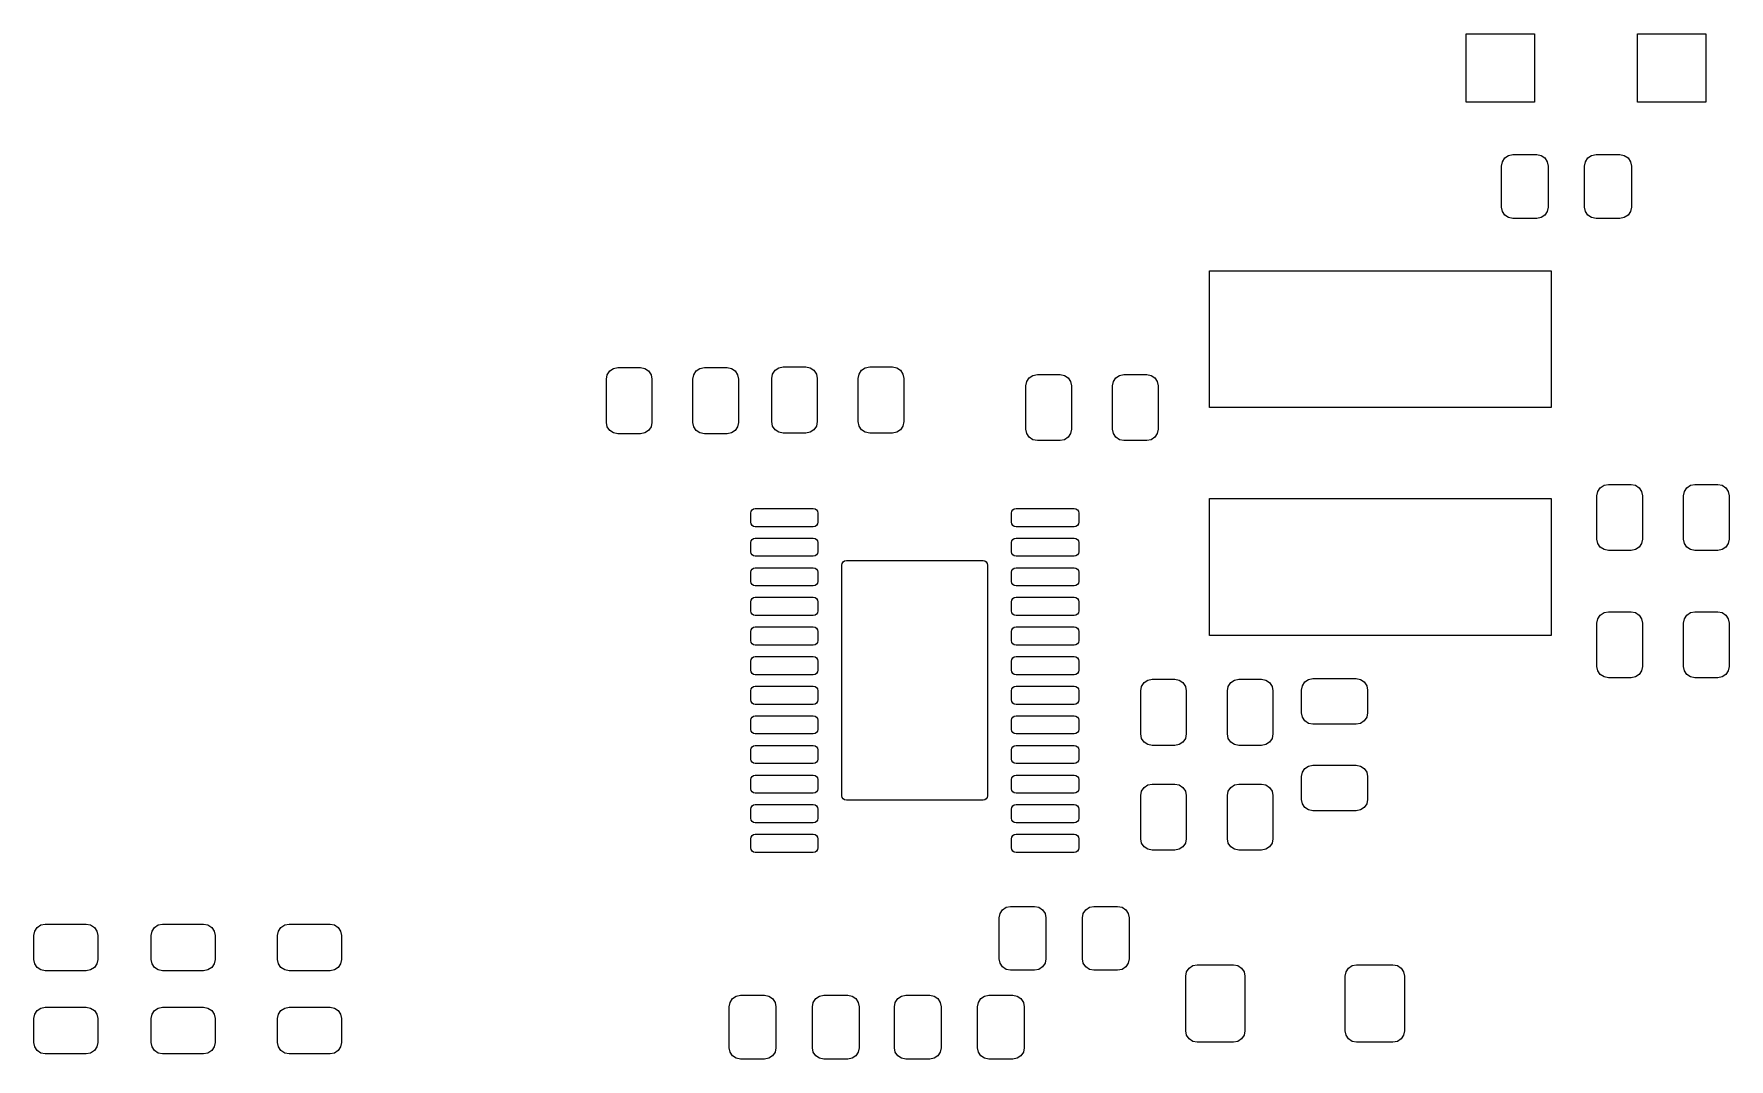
# Model space of a CAD drawing. Extents: x 0.55 to 2.02, y 0.5 to 1.39.
import ezdxf

# ---------------------------------------------------------------- set-up
doc = ezdxf.new("R2010")
doc.units = 0
doc.header["$MEASUREMENT"] = 0
doc.layers.add('BLACK', color=7, linetype='CONTINUOUS')

msp = doc.modelspace()

# ---------------------------------------------------------------- linework, layer by layer
at = {"layer": 'BLACK', "linetype": 'CONTINUOUS'}
for p, q in [((1.7878, 1.32874), (1.7878, 1.3878)), ((1.7878, 1.3878), (1.84685, 1.3878)), ((1.84685, 1.3878), (1.84685, 1.32874)), ((1.93583, 1.32874), (1.93583, 1.3878)), ((1.93583, 1.3878), (1.99488, 1.3878)), ((1.99488, 1.3878), (1.99488, 1.32874)), ((1.84685, 1.32874), (1.7878, 1.32874)), ((1.99488, 1.32874), (1.93583, 1.32874)), ((1.81841, 1.27362), (1.81915, 1.27739)), ((1.81915, 1.27739), (1.82129, 1.28058)), ((1.82129, 1.28058), (1.82448, 1.28272)), ((1.82448, 1.28272), (1.82825, 1.28346)), ((1.82825, 1.28346), (1.84892, 1.28346)), ((1.84892, 1.28346), (1.85268, 1.28272)), ((1.85268, 1.28272), (1.85588, 1.28058)), ((1.85588, 1.28058), (1.85801, 1.27739)), ((1.85801, 1.27739), (1.85876, 1.27362)), ((1.89026, 1.27362), (1.89101, 1.27739)), ((1.89101, 1.27739), (1.89314, 1.28058)), ((1.89314, 1.28058), (1.89633, 1.28272)), ((1.89633, 1.28272), (1.9001, 1.28346)), ((1.9001, 1.28346), (1.92077, 1.28346)), ((1.92077, 1.28346), (1.92453, 1.28272)), ((1.92453, 1.28272), (1.92773, 1.28058)), ((1.92773, 1.28058), (1.92986, 1.27739)), ((1.92986, 1.27739), (1.93061, 1.27362)), ((1.81841, 1.23819), (1.81841, 1.27362)), ((1.85876, 1.27362), (1.85876, 1.23819)), ((1.89026, 1.23819), (1.89026, 1.27362)), ((1.93061, 1.27362), (1.93061, 1.23819)), ((1.81915, 1.23442), (1.81841, 1.23819)), ((1.82129, 1.23123), (1.81915, 1.23442)), ((1.82448, 1.2291), (1.82129, 1.23123)), ((1.85588, 1.23123), (1.85268, 1.2291)), ((1.85801, 1.23442), (1.85588, 1.23123)), ((1.85876, 1.23819), (1.85801, 1.23442)), ((1.89101, 1.23442), (1.89026, 1.23819)), ((1.89314, 1.23123), (1.89101, 1.23442)), ((1.89633, 1.2291), (1.89314, 1.23123)), ((1.92773, 1.23123), (1.92453, 1.2291)), ((1.92986, 1.23442), (1.92773, 1.23123)), ((1.93061, 1.23819), (1.92986, 1.23442)), ((1.82825, 1.22835), (1.82448, 1.2291)), ((1.84892, 1.22835), (1.82825, 1.22835)), ((1.85268, 1.2291), (1.84892, 1.22835)), ((1.9001, 1.22835), (1.89633, 1.2291)), ((1.92077, 1.22835), (1.9001, 1.22835)), ((1.92453, 1.2291), (1.92077, 1.22835)), ((1.56594, 1.06496), (1.56594, 1.18307)), ((1.56594, 1.18307), (1.86122, 1.18307)), ((1.86122, 1.18307), (1.86122, 1.06496)), ((1.05099, 1.09866), (1.05476, 1.09941)), ((1.05476, 1.09941), (1.07444, 1.09941)), ((1.07444, 1.09941), (1.07821, 1.09866)), ((1.12579, 1.09866), (1.12956, 1.09941)), ((1.12956, 1.09941), (1.14924, 1.09941)), ((1.14924, 1.09941), (1.15301, 1.09866)), ((1.19068, 1.09712), (1.19387, 1.09925)), ((1.19387, 1.09925), (1.19764, 1.1)), ((1.19764, 1.1), (1.21732, 1.1)), ((1.21732, 1.1), (1.22109, 1.09925)), ((1.22109, 1.09925), (1.22428, 1.09712)), ((1.26548, 1.09712), (1.26867, 1.09925)), ((1.26867, 1.09925), (1.27244, 1.1)), ((1.27244, 1.1), (1.29213, 1.1)), ((1.29213, 1.1), (1.29589, 1.09925)), ((1.29589, 1.09925), (1.29909, 1.09712)), ((1.04491, 1.08957), (1.04566, 1.09333)), ((1.04491, 1.05217), (1.04491, 1.08957)), ((1.04566, 1.09333), (1.0478, 1.09653)), ((1.0478, 1.09653), (1.05099, 1.09866)), ((1.07821, 1.09866), (1.0814, 1.09653)), ((1.0814, 1.09653), (1.08353, 1.09333)), ((1.08353, 1.09333), (1.08428, 1.08957)), ((1.08428, 1.08957), (1.08428, 1.05217)), ((1.11972, 1.08957), (1.12047, 1.09333)), ((1.11972, 1.05217), (1.11972, 1.08957)), ((1.12047, 1.09333), (1.1226, 1.09653)), ((1.1226, 1.09653), (1.12579, 1.09866)), ((1.15301, 1.09866), (1.1562, 1.09653)), ((1.1562, 1.09653), (1.15834, 1.09333)), ((1.15834, 1.09333), (1.15909, 1.08957)), ((1.15909, 1.08957), (1.15909, 1.05217)), ((1.1878, 1.09016), (1.18854, 1.09392)), ((1.1878, 1.05276), (1.1878, 1.09016)), ((1.18854, 1.09392), (1.19068, 1.09712)), ((1.22428, 1.09712), (1.22642, 1.09392)), ((1.22642, 1.09392), (1.22717, 1.09016)), ((1.22717, 1.09016), (1.22717, 1.05276)), ((1.2626, 1.09016), (1.26335, 1.09392)), ((1.2626, 1.05276), (1.2626, 1.09016)), ((1.26335, 1.09392), (1.26548, 1.09712)), ((1.29909, 1.09712), (1.30122, 1.09392)), ((1.30122, 1.09392), (1.30197, 1.09016)), ((1.30197, 1.09016), (1.30197, 1.05276)), ((1.40748, 1.08366), (1.40823, 1.08743)), ((1.40823, 1.08743), (1.41036, 1.09062)), ((1.41036, 1.09062), (1.41356, 1.09275)), ((1.41356, 1.09275), (1.41732, 1.0935)), ((1.41732, 1.0935), (1.43701, 1.0935)), ((1.43701, 1.0935), (1.44077, 1.09275)), ((1.44077, 1.09275), (1.44397, 1.09062)), ((1.44397, 1.09062), (1.4461, 1.08743)), ((1.4461, 1.08743), (1.44685, 1.08366)), ((1.48228, 1.08366), (1.48303, 1.08743)), ((1.48303, 1.08743), (1.48517, 1.09062)), ((1.48517, 1.09062), (1.48836, 1.09275)), ((1.48836, 1.09275), (1.49213, 1.0935)), ((1.49213, 1.0935), (1.51181, 1.0935)), ((1.51181, 1.0935), (1.51558, 1.09275)), ((1.51558, 1.09275), (1.51877, 1.09062)), ((1.51877, 1.09062), (1.5209, 1.08743)), ((1.5209, 1.08743), (1.52165, 1.08366)), ((1.40748, 1.04626), (1.40748, 1.08366)), ((1.44685, 1.08366), (1.44685, 1.04626)), ((1.48228, 1.04626), (1.48228, 1.08366)), ((1.52165, 1.08366), (1.52165, 1.04626)), ((1.86122, 1.06496), (1.56594, 1.06496)), ((1.04566, 1.0484), (1.04491, 1.05217)), ((1.0478, 1.04521), (1.04566, 1.0484)), ((1.05099, 1.04307), (1.0478, 1.04521)), ((1.05476, 1.04232), (1.05099, 1.04307)), ((1.07444, 1.04232), (1.05476, 1.04232)), ((1.07821, 1.04307), (1.07444, 1.04232)), ((1.0814, 1.04521), (1.07821, 1.04307)), ((1.08353, 1.0484), (1.0814, 1.04521)), ((1.08428, 1.05217), (1.08353, 1.0484)), ((1.12047, 1.0484), (1.11972, 1.05217)), ((1.1226, 1.04521), (1.12047, 1.0484)), ((1.12579, 1.04307), (1.1226, 1.04521)), ((1.12956, 1.04232), (1.12579, 1.04307)), ((1.14924, 1.04232), (1.12956, 1.04232)), ((1.15301, 1.04307), (1.14924, 1.04232)), ((1.1562, 1.04521), (1.15301, 1.04307)), ((1.15834, 1.0484), (1.1562, 1.04521)), ((1.15909, 1.05217), (1.15834, 1.0484)), ((1.18854, 1.04899), (1.1878, 1.05276)), ((1.19068, 1.0458), (1.18854, 1.04899)), ((1.19387, 1.04366), (1.19068, 1.0458)), ((1.19764, 1.04291), (1.19387, 1.04366)), ((1.21732, 1.04291), (1.19764, 1.04291)), ((1.22109, 1.04366), (1.21732, 1.04291)), ((1.22428, 1.0458), (1.22109, 1.04366)), ((1.22642, 1.04899), (1.22428, 1.0458)), ((1.22717, 1.05276), (1.22642, 1.04899)), ((1.26335, 1.04899), (1.2626, 1.05276)), ((1.26548, 1.0458), (1.26335, 1.04899)), ((1.26867, 1.04366), (1.26548, 1.0458)), ((1.27244, 1.04291), (1.26867, 1.04366)), ((1.29213, 1.04291), (1.27244, 1.04291)), ((1.29589, 1.04366), (1.29213, 1.04291)), ((1.29909, 1.0458), (1.29589, 1.04366)), ((1.30122, 1.04899), (1.29909, 1.0458)), ((1.30197, 1.05276), (1.30122, 1.04899)), ((1.40823, 1.04249), (1.40748, 1.04626)), ((1.41036, 1.0393), (1.40823, 1.04249)), ((1.4461, 1.04249), (1.44397, 1.0393)), ((1.44685, 1.04626), (1.4461, 1.04249)), ((1.48303, 1.04249), (1.48228, 1.04626)), ((1.48517, 1.0393), (1.48303, 1.04249)), ((1.5209, 1.04249), (1.51877, 1.0393)), ((1.52165, 1.04626), (1.5209, 1.04249)), ((1.41356, 1.03717), (1.41036, 1.0393)), ((1.41732, 1.03642), (1.41356, 1.03717)), ((1.43701, 1.03642), (1.41732, 1.03642)), ((1.44077, 1.03717), (1.43701, 1.03642)), ((1.44397, 1.0393), (1.44077, 1.03717)), ((1.48836, 1.03717), (1.48517, 1.0393)), ((1.49213, 1.03642), (1.48836, 1.03717)), ((1.51181, 1.03642), (1.49213, 1.03642)), ((1.51558, 1.03717), (1.51181, 1.03642)), ((1.51877, 1.0393), (1.51558, 1.03717)), ((1.9038, 0.995661), (1.90699, 0.997794)), ((1.90699, 0.997794), (1.91076, 0.998543)), ((1.91076, 0.998543), (1.93044, 0.998543)), ((1.93044, 0.998543), (1.93421, 0.997794)), ((1.93421, 0.997794), (1.9374, 0.995661)), ((1.9786, 0.995661), (1.98179, 0.997794)), ((1.98179, 0.997794), (1.98556, 0.998543)), ((1.98556, 0.998543), (2.00524, 0.998543)), ((2.00524, 0.998543), (2.00901, 0.997794)), ((2.00901, 0.997794), (2.0122, 0.995661)), ((1.56594, 0.86811), (1.56594, 0.98622)), ((1.56594, 0.98622), (1.86122, 0.98622)), ((1.86122, 0.98622), (1.86122, 0.86811)), ((1.90091, 0.988701), (1.90166, 0.992467)), ((1.90091, 0.951299), (1.90091, 0.988701)), ((1.90166, 0.992467), (1.9038, 0.995661)), ((1.9374, 0.995661), (1.93953, 0.992467)), ((1.93953, 0.992467), (1.94028, 0.988701)), ((1.94028, 0.988701), (1.94028, 0.951299)), ((1.97572, 0.988701), (1.97647, 0.992467)), ((1.97572, 0.951299), (1.97572, 0.988701)), ((1.97647, 0.992467), (1.9786, 0.995661)), ((2.0122, 0.995661), (2.01434, 0.992467)), ((2.01434, 0.992467), (2.01509, 0.988701)), ((2.01509, 0.988701), (2.01509, 0.951299)), ((1.16959, 0.973819), (1.16989, 0.975326)), ((1.16959, 0.965945), (1.16959, 0.973819)), ((1.16989, 0.975326), (1.17074, 0.976603)), ((1.17074, 0.976603), (1.17202, 0.977456)), ((1.17202, 0.977456), (1.17352, 0.977756)), ((1.17352, 0.977756), (1.22372, 0.977756)), ((1.22372, 0.977756), (1.22523, 0.977456)), ((1.22523, 0.977456), (1.2265, 0.976603)), ((1.2265, 0.976603), (1.22736, 0.975326)), ((1.22736, 0.975326), (1.22766, 0.973819)), ((1.22766, 0.973819), (1.22766, 0.965945)), ((1.39498, 0.973819), (1.39528, 0.975326)), ((1.39498, 0.965945), (1.39498, 0.973819)), ((1.39528, 0.975326), (1.39613, 0.976603)), ((1.39613, 0.976603), (1.39741, 0.977456)), ((1.39741, 0.977456), (1.39892, 0.977756)), ((1.39892, 0.977756), (1.44911, 0.977756)), ((1.44911, 0.977756), (1.45062, 0.977456)), ((1.45062, 0.977456), (1.4519, 0.976603)), ((1.4519, 0.976603), (1.45275, 0.975326)), ((1.45275, 0.975326), (1.45305, 0.973819)), ((1.45305, 0.973819), (1.45305, 0.965945)), ((1.16989, 0.964438), (1.16959, 0.965945)), ((1.17074, 0.963161), (1.16989, 0.964438)), ((1.17202, 0.962308), (1.17074, 0.963161)), ((1.17352, 0.962008), (1.17202, 0.962308)), ((1.22372, 0.962008), (1.17352, 0.962008)), ((1.22523, 0.962308), (1.22372, 0.962008)), ((1.2265, 0.963161), (1.22523, 0.962308)), ((1.22736, 0.964438), (1.2265, 0.963161)), ((1.22766, 0.965945), (1.22736, 0.964438)), ((1.39528, 0.964438), (1.39498, 0.965945)), ((1.39613, 0.963161), (1.39528, 0.964438)), ((1.39741, 0.962308), (1.39613, 0.963161)), ((1.39892, 0.962008), (1.39741, 0.962308)), ((1.44911, 0.962008), (1.39892, 0.962008)), ((1.45062, 0.962308), (1.44911, 0.962008)), ((1.4519, 0.963161), (1.45062, 0.962308)), ((1.45275, 0.964438), (1.4519, 0.963161)), ((1.45305, 0.965945), (1.45275, 0.964438)), ((1.16959, 0.948228), (1.16989, 0.949735)), ((1.16959, 0.940354), (1.16959, 0.948228)), ((1.16989, 0.938848), (1.16959, 0.940354)), ((1.16989, 0.949735), (1.17074, 0.951012)), ((1.17074, 0.93757), (1.16989, 0.938848)), ((1.17074, 0.951012), (1.17202, 0.951866)), ((1.17202, 0.936717), (1.17074, 0.93757)), ((1.17202, 0.951866), (1.17352, 0.952165)), ((1.17352, 0.952165), (1.22372, 0.952165)), ((1.22372, 0.952165), (1.22523, 0.951866)), ((1.22523, 0.951866), (1.2265, 0.951012)), ((1.2265, 0.93757), (1.22523, 0.936717)), ((1.2265, 0.951012), (1.22736, 0.949735)), ((1.22736, 0.938848), (1.2265, 0.93757)), ((1.22736, 0.949735), (1.22766, 0.948228)), ((1.22766, 0.940354), (1.22736, 0.938848)), ((1.22766, 0.948228), (1.22766, 0.940354)), ((1.39498, 0.948228), (1.39528, 0.949735)), ((1.39498, 0.940354), (1.39498, 0.948228)), ((1.39528, 0.938848), (1.39498, 0.940354)), ((1.39528, 0.949735), (1.39613, 0.951012)), ((1.39613, 0.93757), (1.39528, 0.938848)), ((1.39613, 0.951012), (1.39741, 0.951866)), ((1.39741, 0.936717), (1.39613, 0.93757)), ((1.39741, 0.951866), (1.39892, 0.952165)), ((1.39892, 0.952165), (1.44911, 0.952165)), ((1.44911, 0.952165), (1.45062, 0.951866)), ((1.45062, 0.951866), (1.4519, 0.951012)), ((1.4519, 0.93757), (1.45062, 0.936717)), ((1.4519, 0.951012), (1.45275, 0.949735)), ((1.45275, 0.938848), (1.4519, 0.93757)), ((1.45275, 0.949735), (1.45305, 0.948228)), ((1.45305, 0.940354), (1.45275, 0.938848)), ((1.45305, 0.948228), (1.45305, 0.940354)), ((1.90166, 0.947533), (1.90091, 0.951299)), ((1.9038, 0.944339), (1.90166, 0.947533)), ((1.90699, 0.942206), (1.9038, 0.944339)), ((1.91076, 0.941457), (1.90699, 0.942206)), ((1.93044, 0.941457), (1.91076, 0.941457)), ((1.93421, 0.942206), (1.93044, 0.941457)), ((1.9374, 0.944339), (1.93421, 0.942206)), ((1.93953, 0.947533), (1.9374, 0.944339)), ((1.94028, 0.951299), (1.93953, 0.947533)), ((1.97647, 0.947533), (1.97572, 0.951299)), ((1.9786, 0.944339), (1.97647, 0.947533)), ((1.98179, 0.942206), (1.9786, 0.944339)), ((1.98556, 0.941457), (1.98179, 0.942206)), ((2.00524, 0.941457), (1.98556, 0.941457)), ((2.00901, 0.942206), (2.00524, 0.941457)), ((2.0122, 0.944339), (2.00901, 0.942206)), ((2.01434, 0.947533), (2.0122, 0.944339)), ((2.01509, 0.951299), (2.01434, 0.947533)), ((1.16959, 0.922638), (1.16989, 0.924144)), ((1.16989, 0.924144), (1.17074, 0.925422)), ((1.17074, 0.925422), (1.17202, 0.926275)), ((1.17352, 0.936417), (1.17202, 0.936717)), ((1.17202, 0.926275), (1.17352, 0.926575)), ((1.22372, 0.936417), (1.17352, 0.936417)), ((1.17352, 0.926575), (1.22372, 0.926575)), ((1.22523, 0.936717), (1.22372, 0.936417)), ((1.22372, 0.926575), (1.22523, 0.926275)), ((1.22523, 0.926275), (1.2265, 0.925422)), ((1.2265, 0.925422), (1.22736, 0.924144)), ((1.22736, 0.924144), (1.22766, 0.922638)), ((1.24833, 0.92874), (1.24863, 0.930247)), ((1.24833, 0.729528), (1.24833, 0.92874)), ((1.24863, 0.930247), (1.24948, 0.931524)), ((1.24948, 0.931524), (1.25076, 0.932377)), ((1.25076, 0.932377), (1.25226, 0.932677)), ((1.25226, 0.932677), (1.37037, 0.932677)), ((1.37037, 0.932677), (1.37188, 0.932377)), ((1.37188, 0.932377), (1.37316, 0.931524)), ((1.37316, 0.931524), (1.37401, 0.930247)), ((1.37401, 0.930247), (1.37431, 0.92874)), ((1.37431, 0.92874), (1.37431, 0.729528)), ((1.39498, 0.922638), (1.39528, 0.924144)), ((1.39528, 0.924144), (1.39613, 0.925422)), ((1.39613, 0.925422), (1.39741, 0.926275)), ((1.39892, 0.936417), (1.39741, 0.936717)), ((1.39741, 0.926275), (1.39892, 0.926575)), ((1.44911, 0.936417), (1.39892, 0.936417)), ((1.39892, 0.926575), (1.44911, 0.926575)), ((1.45062, 0.936717), (1.44911, 0.936417)), ((1.44911, 0.926575), (1.45062, 0.926275)), ((1.45062, 0.926275), (1.4519, 0.925422)), ((1.4519, 0.925422), (1.45275, 0.924144)), ((1.45275, 0.924144), (1.45305, 0.922638)), ((1.16959, 0.914764), (1.16959, 0.922638)), ((1.16989, 0.913257), (1.16959, 0.914764)), ((1.17074, 0.91198), (1.16989, 0.913257)), ((1.17202, 0.911126), (1.17074, 0.91198)), ((1.17352, 0.910827), (1.17202, 0.911126)), ((1.22372, 0.910827), (1.17352, 0.910827)), ((1.22523, 0.911126), (1.22372, 0.910827)), ((1.2265, 0.91198), (1.22523, 0.911126)), ((1.22736, 0.913257), (1.2265, 0.91198)), ((1.22766, 0.914764), (1.22736, 0.913257)), ((1.22766, 0.922638), (1.22766, 0.914764)), ((1.39498, 0.914764), (1.39498, 0.922638)), ((1.39528, 0.913257), (1.39498, 0.914764)), ((1.39613, 0.91198), (1.39528, 0.913257)), ((1.39741, 0.911126), (1.39613, 0.91198)), ((1.39892, 0.910827), (1.39741, 0.911126)), ((1.44911, 0.910827), (1.39892, 0.910827)), ((1.45062, 0.911126), (1.44911, 0.910827)), ((1.4519, 0.91198), (1.45062, 0.911126)), ((1.45275, 0.913257), (1.4519, 0.91198)), ((1.45305, 0.914764), (1.45275, 0.913257)), ((1.45305, 0.922638), (1.45305, 0.914764)), ((1.16959, 0.897047), (1.16989, 0.898554)), ((1.16959, 0.889173), (1.16959, 0.897047)), ((1.16989, 0.898554), (1.17074, 0.899831)), ((1.17074, 0.899831), (1.17202, 0.900685)), ((1.17202, 0.900685), (1.17352, 0.900984)), ((1.17352, 0.900984), (1.22372, 0.900984)), ((1.22372, 0.900984), (1.22523, 0.900685)), ((1.22523, 0.900685), (1.2265, 0.899831)), ((1.2265, 0.899831), (1.22736, 0.898554)), ((1.22736, 0.898554), (1.22766, 0.897047)), ((1.22766, 0.897047), (1.22766, 0.889173)), ((1.39498, 0.897047), (1.39528, 0.898554)), ((1.39498, 0.889173), (1.39498, 0.897047)), ((1.39528, 0.898554), (1.39613, 0.899831)), ((1.39613, 0.899831), (1.39741, 0.900685)), ((1.39741, 0.900685), (1.39892, 0.900984)), ((1.39892, 0.900984), (1.44911, 0.900984)), ((1.44911, 0.900984), (1.45062, 0.900685)), ((1.45062, 0.900685), (1.4519, 0.899831)), ((1.4519, 0.899831), (1.45275, 0.898554)), ((1.45275, 0.898554), (1.45305, 0.897047)), ((1.45305, 0.897047), (1.45305, 0.889173)), ((1.16989, 0.887667), (1.16959, 0.889173)), ((1.17074, 0.886389), (1.16989, 0.887667)), ((1.17202, 0.885536), (1.17074, 0.886389)), ((1.17352, 0.885236), (1.17202, 0.885536)), ((1.22372, 0.885236), (1.17352, 0.885236)), ((1.22523, 0.885536), (1.22372, 0.885236)), ((1.2265, 0.886389), (1.22523, 0.885536)), ((1.22736, 0.887667), (1.2265, 0.886389)), ((1.22766, 0.889173), (1.22736, 0.887667)), ((1.39528, 0.887667), (1.39498, 0.889173)), ((1.39613, 0.886389), (1.39528, 0.887667)), ((1.39741, 0.885536), (1.39613, 0.886389)), ((1.39892, 0.885236), (1.39741, 0.885536)), ((1.44911, 0.885236), (1.39892, 0.885236)), ((1.45062, 0.885536), (1.44911, 0.885236)), ((1.4519, 0.886389), (1.45062, 0.885536)), ((1.45275, 0.887667), (1.4519, 0.886389)), ((1.45305, 0.889173), (1.45275, 0.887667)), ((1.90091, 0.878701), (1.90166, 0.882467)), ((1.90166, 0.882467), (1.9038, 0.885661)), ((1.9038, 0.885661), (1.90699, 0.887794)), ((1.90699, 0.887794), (1.91076, 0.888543)), ((1.91076, 0.888543), (1.93044, 0.888543)), ((1.93044, 0.888543), (1.93421, 0.887794)), ((1.93421, 0.887794), (1.9374, 0.885661)), ((1.9374, 0.885661), (1.93953, 0.882467)), ((1.93953, 0.882467), (1.94028, 0.878701)), ((1.97572, 0.878701), (1.97647, 0.882467)), ((1.97647, 0.882467), (1.9786, 0.885661)), ((1.9786, 0.885661), (1.98179, 0.887794)), ((1.98179, 0.887794), (1.98556, 0.888543)), ((1.98556, 0.888543), (2.00524, 0.888543)), ((2.00524, 0.888543), (2.00901, 0.887794)), ((2.00901, 0.887794), (2.0122, 0.885661)), ((2.0122, 0.885661), (2.01434, 0.882467)), ((2.01434, 0.882467), (2.01509, 0.878701)), ((1.16959, 0.871457), (1.16989, 0.872963)), ((1.16959, 0.863583), (1.16959, 0.871457)), ((1.16989, 0.872963), (1.17074, 0.874241)), ((1.17074, 0.874241), (1.17202, 0.875094)), ((1.17202, 0.875094), (1.17352, 0.875394)), ((1.17352, 0.875394), (1.22372, 0.875394)), ((1.22372, 0.875394), (1.22523, 0.875094)), ((1.22523, 0.875094), (1.2265, 0.874241)), ((1.2265, 0.874241), (1.22736, 0.872963)), ((1.22736, 0.872963), (1.22766, 0.871457)), ((1.22766, 0.871457), (1.22766, 0.863583)), ((1.39498, 0.871457), (1.39528, 0.872963)), ((1.39498, 0.863583), (1.39498, 0.871457)), ((1.39528, 0.872963), (1.39613, 0.874241)), ((1.39613, 0.874241), (1.39741, 0.875094)), ((1.39741, 0.875094), (1.39892, 0.875394)), ((1.39892, 0.875394), (1.44911, 0.875394)), ((1.44911, 0.875394), (1.45062, 0.875094)), ((1.45062, 0.875094), (1.4519, 0.874241)), ((1.4519, 0.874241), (1.45275, 0.872963)), ((1.45275, 0.872963), (1.45305, 0.871457)), ((1.45305, 0.871457), (1.45305, 0.863583)), ((1.86122, 0.86811), (1.56594, 0.86811)), ((1.90091, 0.841299), (1.90091, 0.878701)), ((1.94028, 0.878701), (1.94028, 0.841299)), ((1.97572, 0.841299), (1.97572, 0.878701)), ((2.01509, 0.878701), (2.01509, 0.841299)), ((1.16989, 0.862076), (1.16959, 0.863583)), ((1.17074, 0.860799), (1.16989, 0.862076)), ((1.17202, 0.859945), (1.17074, 0.860799)), ((1.17352, 0.859646), (1.17202, 0.859945)), ((1.17202, 0.849503), (1.17352, 0.849803)), ((1.22372, 0.859646), (1.17352, 0.859646)), ((1.17352, 0.849803), (1.22372, 0.849803)), ((1.22523, 0.859945), (1.22372, 0.859646)), ((1.22372, 0.849803), (1.22523, 0.849503)), ((1.2265, 0.860799), (1.22523, 0.859945)), ((1.22736, 0.862076), (1.2265, 0.860799)), ((1.22766, 0.863583), (1.22736, 0.862076)), ((1.39528, 0.862076), (1.39498, 0.863583)), ((1.39613, 0.860799), (1.39528, 0.862076)), ((1.39741, 0.859945), (1.39613, 0.860799)), ((1.39892, 0.859646), (1.39741, 0.859945)), ((1.39741, 0.849503), (1.39892, 0.849803)), ((1.44911, 0.859646), (1.39892, 0.859646)), ((1.39892, 0.849803), (1.44911, 0.849803)), ((1.45062, 0.859945), (1.44911, 0.859646)), ((1.44911, 0.849803), (1.45062, 0.849503)), ((1.4519, 0.860799), (1.45062, 0.859945)), ((1.45275, 0.862076), (1.4519, 0.860799)), ((1.45305, 0.863583), (1.45275, 0.862076)), ((1.16959, 0.845866), (1.16989, 0.847373)), ((1.16959, 0.837992), (1.16959, 0.845866)), ((1.16989, 0.836486), (1.16959, 0.837992)), ((1.16989, 0.847373), (1.17074, 0.84865)), ((1.17074, 0.835208), (1.16989, 0.836486)), ((1.17074, 0.84865), (1.17202, 0.849503)), ((1.17202, 0.834355), (1.17074, 0.835208)), ((1.22523, 0.849503), (1.2265, 0.84865)), ((1.2265, 0.835208), (1.22523, 0.834355)), ((1.2265, 0.84865), (1.22736, 0.847373)), ((1.22736, 0.836486), (1.2265, 0.835208)), ((1.22736, 0.847373), (1.22766, 0.845866)), ((1.22766, 0.837992), (1.22736, 0.836486)), ((1.22766, 0.845866), (1.22766, 0.837992)), ((1.39498, 0.845866), (1.39528, 0.847373)), ((1.39498, 0.837992), (1.39498, 0.845866)), ((1.39528, 0.836486), (1.39498, 0.837992)), ((1.39528, 0.847373), (1.39613, 0.84865)), ((1.39613, 0.835208), (1.39528, 0.836486)), ((1.39613, 0.84865), (1.39741, 0.849503)), ((1.39741, 0.834355), (1.39613, 0.835208)), ((1.45062, 0.849503), (1.4519, 0.84865)), ((1.4519, 0.835208), (1.45062, 0.834355)), ((1.4519, 0.84865), (1.45275, 0.847373)), ((1.45275, 0.836486), (1.4519, 0.835208)), ((1.45275, 0.847373), (1.45305, 0.845866)), ((1.45305, 0.837992), (1.45275, 0.836486)), ((1.45305, 0.845866), (1.45305, 0.837992)), ((1.90166, 0.837533), (1.90091, 0.841299)), ((1.9038, 0.834339), (1.90166, 0.837533)), ((1.93953, 0.837533), (1.9374, 0.834339)), ((1.94028, 0.841299), (1.93953, 0.837533)), ((1.97647, 0.837533), (1.97572, 0.841299)), ((1.9786, 0.834339), (1.97647, 0.837533)), ((2.01434, 0.837533), (2.0122, 0.834339)), ((2.01509, 0.841299), (2.01434, 0.837533)), ((1.16959, 0.820276), (1.16989, 0.821782)), ((1.16989, 0.821782), (1.17074, 0.823059)), ((1.17074, 0.823059), (1.17202, 0.823913)), ((1.17352, 0.834055), (1.17202, 0.834355)), ((1.17202, 0.823913), (1.17352, 0.824213)), ((1.22372, 0.834055), (1.17352, 0.834055)), ((1.17352, 0.824213), (1.22372, 0.824213)), ((1.22523, 0.834355), (1.22372, 0.834055)), ((1.22372, 0.824213), (1.22523, 0.823913)), ((1.22523, 0.823913), (1.2265, 0.823059)), ((1.2265, 0.823059), (1.22736, 0.821782)), ((1.22736, 0.821782), (1.22766, 0.820276)), ((1.39498, 0.820276), (1.39528, 0.821782)), ((1.39528, 0.821782), (1.39613, 0.823059)), ((1.39613, 0.823059), (1.39741, 0.823913)), ((1.39892, 0.834055), (1.39741, 0.834355)), ((1.39741, 0.823913), (1.39892, 0.824213)), ((1.44911, 0.834055), (1.39892, 0.834055)), ((1.39892, 0.824213), (1.44911, 0.824213)), ((1.45062, 0.834355), (1.44911, 0.834055)), ((1.44911, 0.824213), (1.45062, 0.823913)), ((1.45062, 0.823913), (1.4519, 0.823059)), ((1.4519, 0.823059), (1.45275, 0.821782)), ((1.45275, 0.821782), (1.45305, 0.820276)), ((1.50669, 0.820276), (1.50744, 0.824042)), ((1.50744, 0.824042), (1.50958, 0.827235)), ((1.50958, 0.827235), (1.51277, 0.829369)), ((1.51277, 0.829369), (1.51654, 0.830118)), ((1.51654, 0.830118), (1.53622, 0.830118)), ((1.53622, 0.830118), (1.53999, 0.829369)), ((1.53999, 0.829369), (1.54318, 0.827235)), ((1.54318, 0.827235), (1.54531, 0.824042)), ((1.54531, 0.824042), (1.54606, 0.820276)), ((1.5815, 0.820276), (1.58225, 0.824042)), ((1.58225, 0.824042), (1.58438, 0.827235)), ((1.58438, 0.827235), (1.58757, 0.829369)), ((1.58757, 0.829369), (1.59134, 0.830118)), ((1.59134, 0.830118), (1.61102, 0.830118)), ((1.61102, 0.830118), (1.61479, 0.829369)), ((1.61479, 0.829369), (1.61798, 0.827235)), ((1.61798, 0.827235), (1.62012, 0.824042)), ((1.62012, 0.824042), (1.62087, 0.820276)), ((1.64567, 0.820866), (1.64642, 0.824633)), ((1.64567, 0.801181), (1.64567, 0.820866)), ((1.64642, 0.824633), (1.64855, 0.827826)), ((1.64855, 0.827826), (1.65175, 0.829959)), ((1.65175, 0.829959), (1.65551, 0.830709)), ((1.65551, 0.830709), (1.69291, 0.830709)), ((1.69291, 0.830709), (1.69668, 0.829959)), ((1.69668, 0.829959), (1.69987, 0.827826)), ((1.69987, 0.827826), (1.70201, 0.824633)), ((1.70201, 0.824633), (1.70276, 0.820866)), ((1.70276, 0.820866), (1.70276, 0.801181)), ((1.90699, 0.832206), (1.9038, 0.834339)), ((1.91076, 0.831457), (1.90699, 0.832206)), ((1.93044, 0.831457), (1.91076, 0.831457)), ((1.93421, 0.832206), (1.93044, 0.831457)), ((1.9374, 0.834339), (1.93421, 0.832206)), ((1.98179, 0.832206), (1.9786, 0.834339)), ((1.98556, 0.831457), (1.98179, 0.832206)), ((2.00524, 0.831457), (1.98556, 0.831457)), ((2.00901, 0.832206), (2.00524, 0.831457)), ((2.0122, 0.834339), (2.00901, 0.832206)), ((1.16959, 0.812402), (1.16959, 0.820276)), ((1.16989, 0.810895), (1.16959, 0.812402)), ((1.17074, 0.809618), (1.16989, 0.810895)), ((1.17202, 0.808764), (1.17074, 0.809618)), ((1.17352, 0.808465), (1.17202, 0.808764)), ((1.22372, 0.808465), (1.17352, 0.808465)), ((1.22523, 0.808764), (1.22372, 0.808465)), ((1.2265, 0.809618), (1.22523, 0.808764)), ((1.22736, 0.810895), (1.2265, 0.809618)), ((1.22766, 0.812402), (1.22736, 0.810895)), ((1.22766, 0.820276), (1.22766, 0.812402)), ((1.39498, 0.812402), (1.39498, 0.820276)), ((1.39528, 0.810895), (1.39498, 0.812402)), ((1.39613, 0.809618), (1.39528, 0.810895)), ((1.39741, 0.808764), (1.39613, 0.809618)), ((1.39892, 0.808465), (1.39741, 0.808764)), ((1.44911, 0.808465), (1.39892, 0.808465)), ((1.45062, 0.808764), (1.44911, 0.808465)), ((1.4519, 0.809618), (1.45062, 0.808764)), ((1.45275, 0.810895), (1.4519, 0.809618)), ((1.45305, 0.812402), (1.45275, 0.810895)), ((1.45305, 0.820276), (1.45305, 0.812402)), ((1.50669, 0.782874), (1.50669, 0.820276)), ((1.54606, 0.820276), (1.54606, 0.782874)), ((1.5815, 0.782874), (1.5815, 0.820276)), ((1.62087, 0.820276), (1.62087, 0.782874)), ((1.16959, 0.794685), (1.16989, 0.796192)), ((1.16959, 0.786811), (1.16959, 0.794685)), ((1.16989, 0.796192), (1.17074, 0.797469)), ((1.17074, 0.797469), (1.17202, 0.798322)), ((1.17202, 0.798322), (1.17352, 0.798622)), ((1.17352, 0.798622), (1.22372, 0.798622)), ((1.22372, 0.798622), (1.22523, 0.798322)), ((1.22523, 0.798322), (1.2265, 0.797469)), ((1.2265, 0.797469), (1.22736, 0.796192)), ((1.22736, 0.796192), (1.22766, 0.794685)), ((1.22766, 0.794685), (1.22766, 0.786811)), ((1.39498, 0.794685), (1.39528, 0.796192)), ((1.39498, 0.786811), (1.39498, 0.794685)), ((1.39528, 0.796192), (1.39613, 0.797469)), ((1.39613, 0.797469), (1.39741, 0.798322)), ((1.39741, 0.798322), (1.39892, 0.798622)), ((1.39892, 0.798622), (1.44911, 0.798622)), ((1.44911, 0.798622), (1.45062, 0.798322)), ((1.45062, 0.798322), (1.4519, 0.797469)), ((1.4519, 0.797469), (1.45275, 0.796192)), ((1.45275, 0.796192), (1.45305, 0.794685)), ((1.45305, 0.794685), (1.45305, 0.786811)), ((1.64642, 0.797415), (1.64567, 0.801181)), ((1.64855, 0.794221), (1.64642, 0.797415)), ((1.65175, 0.792088), (1.64855, 0.794221)), ((1.65551, 0.791339), (1.65175, 0.792088)), ((1.69291, 0.791339), (1.65551, 0.791339)), ((1.69668, 0.792088), (1.69291, 0.791339)), ((1.69987, 0.794221), (1.69668, 0.792088)), ((1.70201, 0.797415), (1.69987, 0.794221)), ((1.70276, 0.801181), (1.70201, 0.797415)), ((1.16989, 0.785304), (1.16959, 0.786811)), ((1.17074, 0.784027), (1.16989, 0.785304)), ((1.17202, 0.783174), (1.17074, 0.784027)), ((1.17352, 0.782874), (1.17202, 0.783174)), ((1.22372, 0.782874), (1.17352, 0.782874)), ((1.22523, 0.783174), (1.22372, 0.782874)), ((1.2265, 0.784027), (1.22523, 0.783174)), ((1.22736, 0.785304), (1.2265, 0.784027)), ((1.22766, 0.786811), (1.22736, 0.785304)), ((1.39528, 0.785304), (1.39498, 0.786811)), ((1.39613, 0.784027), (1.39528, 0.785304)), ((1.39741, 0.783174), (1.39613, 0.784027)), ((1.39892, 0.782874), (1.39741, 0.783174)), ((1.44911, 0.782874), (1.39892, 0.782874)), ((1.45062, 0.783174), (1.44911, 0.782874)), ((1.4519, 0.784027), (1.45062, 0.783174)), ((1.45275, 0.785304), (1.4519, 0.784027)), ((1.45305, 0.786811), (1.45275, 0.785304)), ((1.50744, 0.779107), (1.50669, 0.782874)), ((1.50958, 0.775914), (1.50744, 0.779107)), ((1.54531, 0.779107), (1.54318, 0.775914)), ((1.54606, 0.782874), (1.54531, 0.779107)), ((1.58225, 0.779107), (1.5815, 0.782874)), ((1.58438, 0.775914), (1.58225, 0.779107)), ((1.62012, 0.779107), (1.61798, 0.775914)), ((1.62087, 0.782874), (1.62012, 0.779107)), ((1.16959, 0.769094), (1.16989, 0.770601)), ((1.16959, 0.76122), (1.16959, 0.769094)), ((1.16989, 0.770601), (1.17074, 0.771878)), ((1.17074, 0.771878), (1.17202, 0.772732)), ((1.17202, 0.772732), (1.17352, 0.773031)), ((1.17352, 0.773031), (1.22372, 0.773031)), ((1.22372, 0.773031), (1.22523, 0.772732)), ((1.22523, 0.772732), (1.2265, 0.771878)), ((1.2265, 0.771878), (1.22736, 0.770601)), ((1.22736, 0.770601), (1.22766, 0.769094)), ((1.22766, 0.769094), (1.22766, 0.76122)), ((1.39498, 0.769094), (1.39528, 0.770601)), ((1.39498, 0.76122), (1.39498, 0.769094)), ((1.39528, 0.770601), (1.39613, 0.771878)), ((1.39613, 0.771878), (1.39741, 0.772732)), ((1.39741, 0.772732), (1.39892, 0.773031)), ((1.39892, 0.773031), (1.44911, 0.773031)), ((1.44911, 0.773031), (1.45062, 0.772732)), ((1.45062, 0.772732), (1.4519, 0.771878)), ((1.4519, 0.771878), (1.45275, 0.770601)), ((1.45275, 0.770601), (1.45305, 0.769094)), ((1.45305, 0.769094), (1.45305, 0.76122)), ((1.51277, 0.773781), (1.50958, 0.775914)), ((1.51654, 0.773031), (1.51277, 0.773781)), ((1.53622, 0.773031), (1.51654, 0.773031)), ((1.53999, 0.773781), (1.53622, 0.773031)), ((1.54318, 0.775914), (1.53999, 0.773781)), ((1.58757, 0.773781), (1.58438, 0.775914)), ((1.59134, 0.773031), (1.58757, 0.773781)), ((1.61102, 0.773031), (1.59134, 0.773031)), ((1.61479, 0.773781), (1.61102, 0.773031)), ((1.61798, 0.775914), (1.61479, 0.773781)), ((1.16989, 0.759714), (1.16959, 0.76122)), ((1.17074, 0.758437), (1.16989, 0.759714)), ((1.17202, 0.757583), (1.17074, 0.758437)), ((1.17074, 0.746288), (1.17202, 0.747141)), ((1.17352, 0.757283), (1.17202, 0.757583)), ((1.17202, 0.747141), (1.17352, 0.747441)), ((1.22372, 0.757283), (1.17352, 0.757283)), ((1.17352, 0.747441), (1.22372, 0.747441)), ((1.22523, 0.757583), (1.22372, 0.757283)), ((1.22372, 0.747441), (1.22523, 0.747141)), ((1.2265, 0.758437), (1.22523, 0.757583)), ((1.22523, 0.747141), (1.2265, 0.746288)), ((1.22736, 0.759714), (1.2265, 0.758437)), ((1.22766, 0.76122), (1.22736, 0.759714)), ((1.39528, 0.759714), (1.39498, 0.76122)), ((1.39613, 0.758437), (1.39528, 0.759714)), ((1.39741, 0.757583), (1.39613, 0.758437)), ((1.39613, 0.746288), (1.39741, 0.747141)), ((1.39892, 0.757283), (1.39741, 0.757583)), ((1.39741, 0.747141), (1.39892, 0.747441)), ((1.44911, 0.757283), (1.39892, 0.757283)), ((1.39892, 0.747441), (1.44911, 0.747441)), ((1.45062, 0.757583), (1.44911, 0.757283)), ((1.44911, 0.747441), (1.45062, 0.747141)), ((1.4519, 0.758437), (1.45062, 0.757583)), ((1.45062, 0.747141), (1.4519, 0.746288)), ((1.45275, 0.759714), (1.4519, 0.758437)), ((1.45305, 0.76122), (1.45275, 0.759714)), ((1.64567, 0.746063), (1.64642, 0.74983)), ((1.64642, 0.74983), (1.64855, 0.753023)), ((1.64855, 0.753023), (1.65175, 0.755156)), ((1.65175, 0.755156), (1.65551, 0.755906)), ((1.65551, 0.755906), (1.69291, 0.755906)), ((1.69291, 0.755906), (1.69668, 0.755156)), ((1.69668, 0.755156), (1.69987, 0.753023)), ((1.69987, 0.753023), (1.70201, 0.74983)), ((1.70201, 0.74983), (1.70276, 0.746063)), ((1.16959, 0.743504), (1.16989, 0.745011)), ((1.16959, 0.73563), (1.16959, 0.743504)), ((1.16989, 0.734123), (1.16959, 0.73563)), ((1.16989, 0.745011), (1.17074, 0.746288)), ((1.17074, 0.732846), (1.16989, 0.734123)), ((1.17202, 0.731993), (1.17074, 0.732846)), ((1.2265, 0.732846), (1.22523, 0.731993)), ((1.2265, 0.746288), (1.22736, 0.745011)), ((1.22736, 0.734123), (1.2265, 0.732846)), ((1.22736, 0.745011), (1.22766, 0.743504)), ((1.22766, 0.73563), (1.22736, 0.734123)), ((1.22766, 0.743504), (1.22766, 0.73563)), ((1.39498, 0.743504), (1.39528, 0.745011)), ((1.39498, 0.73563), (1.39498, 0.743504)), ((1.39528, 0.734123), (1.39498, 0.73563)), ((1.39528, 0.745011), (1.39613, 0.746288)), ((1.39613, 0.732846), (1.39528, 0.734123)), ((1.39741, 0.731993), (1.39613, 0.732846)), ((1.4519, 0.732846), (1.45062, 0.731993)), ((1.4519, 0.746288), (1.45275, 0.745011)), ((1.45275, 0.734123), (1.4519, 0.732846)), ((1.45275, 0.745011), (1.45305, 0.743504)), ((1.45305, 0.73563), (1.45275, 0.734123)), ((1.45305, 0.743504), (1.45305, 0.73563)), ((1.50669, 0.729724), (1.50744, 0.733491)), ((1.50744, 0.733491), (1.50958, 0.736684)), ((1.50958, 0.736684), (1.51277, 0.738818)), ((1.51277, 0.738818), (1.51654, 0.739567)), ((1.51654, 0.739567), (1.53622, 0.739567)), ((1.53622, 0.739567), (1.53999, 0.738818)), ((1.53999, 0.738818), (1.54318, 0.736684)), ((1.54318, 0.736684), (1.54531, 0.733491)), ((1.54531, 0.733491), (1.54606, 0.729724)), ((1.5815, 0.729724), (1.58225, 0.733491)), ((1.58225, 0.733491), (1.58438, 0.736684)), ((1.58438, 0.736684), (1.58757, 0.738818)), ((1.58757, 0.738818), (1.59134, 0.739567)), ((1.59134, 0.739567), (1.61102, 0.739567)), ((1.61102, 0.739567), (1.61479, 0.738818)), ((1.61479, 0.738818), (1.61798, 0.736684)), ((1.61798, 0.736684), (1.62012, 0.733491)), ((1.62012, 0.733491), (1.62087, 0.729724)), ((1.64567, 0.726378), (1.64567, 0.746063)), ((1.70276, 0.746063), (1.70276, 0.726378)), ((1.16959, 0.717913), (1.16989, 0.71942)), ((1.16959, 0.710039), (1.16959, 0.717913)), ((1.16989, 0.71942), (1.17074, 0.720697)), ((1.17074, 0.720697), (1.17202, 0.721551)), ((1.17352, 0.731693), (1.17202, 0.731993)), ((1.17202, 0.721551), (1.17352, 0.72185)), ((1.22372, 0.731693), (1.17352, 0.731693)), ((1.17352, 0.72185), (1.22372, 0.72185)), ((1.22523, 0.731993), (1.22372, 0.731693)), ((1.22372, 0.72185), (1.22523, 0.721551)), ((1.22523, 0.721551), (1.2265, 0.720697)), ((1.2265, 0.720697), (1.22736, 0.71942)), ((1.22736, 0.71942), (1.22766, 0.717913)), ((1.22766, 0.717913), (1.22766, 0.710039)), ((1.24863, 0.728021), (1.24833, 0.729528)), ((1.24948, 0.726744), (1.24863, 0.728021)), ((1.25076, 0.72589), (1.24948, 0.726744)), ((1.25226, 0.725591), (1.25076, 0.72589)), ((1.37037, 0.725591), (1.25226, 0.725591)), ((1.37188, 0.72589), (1.37037, 0.725591)), ((1.37316, 0.726744), (1.37188, 0.72589)), ((1.37401, 0.728021), (1.37316, 0.726744)), ((1.37431, 0.729528), (1.37401, 0.728021)), ((1.39498, 0.717913), (1.39528, 0.71942)), ((1.39498, 0.710039), (1.39498, 0.717913)), ((1.39528, 0.71942), (1.39613, 0.720697)), ((1.39613, 0.720697), (1.39741, 0.721551)), ((1.39892, 0.731693), (1.39741, 0.731993)), ((1.39741, 0.721551), (1.39892, 0.72185)), ((1.44911, 0.731693), (1.39892, 0.731693)), ((1.39892, 0.72185), (1.44911, 0.72185)), ((1.45062, 0.731993), (1.44911, 0.731693)), ((1.44911, 0.72185), (1.45062, 0.721551)), ((1.45062, 0.721551), (1.4519, 0.720697)), ((1.4519, 0.720697), (1.45275, 0.71942)), ((1.45275, 0.71942), (1.45305, 0.717913)), ((1.45305, 0.717913), (1.45305, 0.710039)), ((1.50669, 0.692323), (1.50669, 0.729724)), ((1.54606, 0.729724), (1.54606, 0.692323)), ((1.5815, 0.692323), (1.5815, 0.729724)), ((1.62087, 0.729724), (1.62087, 0.692323)), ((1.64642, 0.722611), (1.64567, 0.726378)), ((1.64855, 0.719418), (1.64642, 0.722611)), ((1.65175, 0.717285), (1.64855, 0.719418)), ((1.69987, 0.719418), (1.69668, 0.717285)), ((1.70201, 0.722611), (1.69987, 0.719418)), ((1.70276, 0.726378), (1.70201, 0.722611)), ((1.16989, 0.708533), (1.16959, 0.710039)), ((1.17074, 0.707255), (1.16989, 0.708533)), ((1.17202, 0.706402), (1.17074, 0.707255)), ((1.17352, 0.706102), (1.17202, 0.706402)), ((1.22372, 0.706102), (1.17352, 0.706102)), ((1.22523, 0.706402), (1.22372, 0.706102)), ((1.2265, 0.707255), (1.22523, 0.706402)), ((1.22736, 0.708533), (1.2265, 0.707255)), ((1.22766, 0.710039), (1.22736, 0.708533)), ((1.39528, 0.708533), (1.39498, 0.710039)), ((1.39613, 0.707255), (1.39528, 0.708533)), ((1.39741, 0.706402), (1.39613, 0.707255)), ((1.39892, 0.706102), (1.39741, 0.706402)), ((1.44911, 0.706102), (1.39892, 0.706102)), ((1.45062, 0.706402), (1.44911, 0.706102)), ((1.4519, 0.707255), (1.45062, 0.706402)), ((1.45275, 0.708533), (1.4519, 0.707255)), ((1.45305, 0.710039), (1.45275, 0.708533)), ((1.65551, 0.716535), (1.65175, 0.717285)), ((1.69291, 0.716535), (1.65551, 0.716535)), ((1.69668, 0.717285), (1.69291, 0.716535)), ((1.16959, 0.692323), (1.16989, 0.693829)), ((1.16959, 0.684449), (1.16959, 0.692323)), ((1.16989, 0.693829), (1.17074, 0.695107)), ((1.17074, 0.695107), (1.17202, 0.69596)), ((1.17202, 0.69596), (1.17352, 0.69626)), ((1.17352, 0.69626), (1.22372, 0.69626)), ((1.22372, 0.69626), (1.22523, 0.69596)), ((1.22523, 0.69596), (1.2265, 0.695107)), ((1.2265, 0.695107), (1.22736, 0.693829)), ((1.22736, 0.693829), (1.22766, 0.692323)), ((1.22766, 0.692323), (1.22766, 0.684449)), ((1.39498, 0.692323), (1.39528, 0.693829)), ((1.39498, 0.684449), (1.39498, 0.692323)), ((1.39528, 0.693829), (1.39613, 0.695107)), ((1.39613, 0.695107), (1.39741, 0.69596)), ((1.39741, 0.69596), (1.39892, 0.69626)), ((1.39892, 0.69626), (1.44911, 0.69626)), ((1.44911, 0.69626), (1.45062, 0.69596)), ((1.45062, 0.69596), (1.4519, 0.695107)), ((1.4519, 0.695107), (1.45275, 0.693829)), ((1.45275, 0.693829), (1.45305, 0.692323)), ((1.45305, 0.692323), (1.45305, 0.684449)), ((1.50744, 0.688556), (1.50669, 0.692323)), ((1.50958, 0.685363), (1.50744, 0.688556)), ((1.54531, 0.688556), (1.54318, 0.685363)), ((1.54606, 0.692323), (1.54531, 0.688556)), ((1.58225, 0.688556), (1.5815, 0.692323)), ((1.58438, 0.685363), (1.58225, 0.688556)), ((1.62012, 0.688556), (1.61798, 0.685363)), ((1.62087, 0.692323), (1.62012, 0.688556)), ((1.16989, 0.682942), (1.16959, 0.684449)), ((1.17074, 0.681665), (1.16989, 0.682942)), ((1.17202, 0.680811), (1.17074, 0.681665)), ((1.17352, 0.680512), (1.17202, 0.680811)), ((1.22372, 0.680512), (1.17352, 0.680512)), ((1.22523, 0.680811), (1.22372, 0.680512)), ((1.2265, 0.681665), (1.22523, 0.680811)), ((1.22736, 0.682942), (1.2265, 0.681665)), ((1.22766, 0.684449), (1.22736, 0.682942)), ((1.39528, 0.682942), (1.39498, 0.684449)), ((1.39613, 0.681665), (1.39528, 0.682942)), ((1.39741, 0.680811), (1.39613, 0.681665)), ((1.39892, 0.680512), (1.39741, 0.680811)), ((1.44911, 0.680512), (1.39892, 0.680512)), ((1.45062, 0.680811), (1.44911, 0.680512)), ((1.4519, 0.681665), (1.45062, 0.680811)), ((1.45275, 0.682942), (1.4519, 0.681665)), ((1.45305, 0.684449), (1.45275, 0.682942)), ((1.51277, 0.68323), (1.50958, 0.685363)), ((1.51654, 0.68248), (1.51277, 0.68323)), ((1.53622, 0.68248), (1.51654, 0.68248)), ((1.53999, 0.68323), (1.53622, 0.68248)), ((1.54318, 0.685363), (1.53999, 0.68323)), ((1.58757, 0.68323), (1.58438, 0.685363)), ((1.59134, 0.68248), (1.58757, 0.68323)), ((1.61102, 0.68248), (1.59134, 0.68248)), ((1.61479, 0.68323), (1.61102, 0.68248)), ((1.61798, 0.685363), (1.61479, 0.68323)), ((1.3851, 0.627782), (1.38723, 0.630975)), ((1.38723, 0.630975), (1.39043, 0.633109)), ((1.39043, 0.633109), (1.39419, 0.633858)), ((1.39419, 0.633858), (1.41486, 0.633858)), ((1.41486, 0.633858), (1.41863, 0.633109)), ((1.41863, 0.633109), (1.42182, 0.630975)), ((1.42182, 0.630975), (1.42396, 0.627782)), ((1.45695, 0.627782), (1.45908, 0.630975)), ((1.45908, 0.630975), (1.46228, 0.633109)), ((1.46228, 0.633109), (1.46604, 0.633858)), ((1.46604, 0.633858), (1.48671, 0.633858)), ((1.48671, 0.633858), (1.49048, 0.633109)), ((1.49048, 0.633109), (1.49367, 0.630975)), ((1.49367, 0.630975), (1.49581, 0.627782)), ((0.550946, 0.612526), (0.55308, 0.61572)), ((0.55308, 0.61572), (0.556273, 0.617853)), ((0.556273, 0.617853), (0.560039, 0.618602)), ((0.560039, 0.618602), (0.595472, 0.618602)), ((0.595472, 0.618602), (0.599239, 0.617853)), ((0.599239, 0.617853), (0.602432, 0.61572)), ((0.602432, 0.61572), (0.604566, 0.612526)), ((0.652324, 0.612526), (0.654458, 0.61572)), ((0.654458, 0.61572), (0.657651, 0.617853)), ((0.657651, 0.617853), (0.661417, 0.618602)), ((0.661417, 0.618602), (0.69685, 0.618602)), ((0.69685, 0.618602), (0.700617, 0.617853)), ((0.700617, 0.617853), (0.70381, 0.61572)), ((0.70381, 0.61572), (0.705944, 0.612526)), ((0.761576, 0.612526), (0.76371, 0.61572)), ((0.76371, 0.61572), (0.766903, 0.617853)), ((0.766903, 0.617853), (0.770669, 0.618602)), ((0.770669, 0.618602), (0.806102, 0.618602)), ((0.806102, 0.618602), (0.809869, 0.617853)), ((0.809869, 0.617853), (0.813062, 0.61572)), ((0.813062, 0.61572), (0.815196, 0.612526)), ((1.38435, 0.624016), (1.3851, 0.627782)), ((1.38435, 0.588583), (1.38435, 0.624016)), ((1.42396, 0.627782), (1.4247, 0.624016)), ((1.4247, 0.624016), (1.4247, 0.588583)), ((1.4562, 0.624016), (1.45695, 0.627782)), ((1.4562, 0.588583), (1.4562, 0.624016)), ((1.49581, 0.627782), (1.49656, 0.624016)), ((1.49656, 0.624016), (1.49656, 0.588583)), ((0.550197, 0.60876), (0.550946, 0.612526)), ((0.550197, 0.588091), (0.550197, 0.60876)), ((0.604566, 0.612526), (0.605315, 0.60876)), ((0.605315, 0.60876), (0.605315, 0.588091)), ((0.651575, 0.60876), (0.652324, 0.612526)), ((0.651575, 0.588091), (0.651575, 0.60876)), ((0.705944, 0.612526), (0.706693, 0.60876)), ((0.706693, 0.60876), (0.706693, 0.588091)), ((0.760827, 0.60876), (0.761576, 0.612526)), ((0.760827, 0.588091), (0.760827, 0.60876)), ((0.815196, 0.612526), (0.815945, 0.60876)), ((0.815945, 0.60876), (0.815945, 0.588091)), ((0.550946, 0.584324), (0.550197, 0.588091)), ((0.605315, 0.588091), (0.604566, 0.584324)), ((0.652324, 0.584324), (0.651575, 0.588091)), ((0.706693, 0.588091), (0.705944, 0.584324)), ((0.761576, 0.584324), (0.760827, 0.588091)), ((0.815945, 0.588091), (0.815196, 0.584324)), ((1.3851, 0.584816), (1.38435, 0.588583)), ((1.4247, 0.588583), (1.42396, 0.584816)), ((1.45695, 0.584816), (1.4562, 0.588583)), ((1.49656, 0.588583), (1.49581, 0.584816)), ((0.55308, 0.581131), (0.550946, 0.584324)), ((0.556273, 0.578997), (0.55308, 0.581131)), ((0.560039, 0.578248), (0.556273, 0.578997)), ((0.595472, 0.578248), (0.560039, 0.578248)), ((0.599239, 0.578997), (0.595472, 0.578248)), ((0.602432, 0.581131), (0.599239, 0.578997)), ((0.604566, 0.584324), (0.602432, 0.581131)), ((0.654458, 0.581131), (0.652324, 0.584324)), ((0.657651, 0.578997), (0.654458, 0.581131)), ((0.661417, 0.578248), (0.657651, 0.578997)), ((0.69685, 0.578248), (0.661417, 0.578248)), ((0.700617, 0.578997), (0.69685, 0.578248)), ((0.70381, 0.581131), (0.700617, 0.578997)), ((0.705944, 0.584324), (0.70381, 0.581131)), ((0.76371, 0.581131), (0.761576, 0.584324)), ((0.766903, 0.578997), (0.76371, 0.581131)), ((0.770669, 0.578248), (0.766903, 0.578997)), ((0.806102, 0.578248), (0.770669, 0.578248)), ((0.809869, 0.578997), (0.806102, 0.578248)), ((0.813062, 0.581131), (0.809869, 0.578997)), ((0.815196, 0.584324), (0.813062, 0.581131)), ((1.38723, 0.581623), (1.3851, 0.584816)), ((1.39043, 0.579489), (1.38723, 0.581623)), ((1.39419, 0.57874), (1.39043, 0.579489)), ((1.41486, 0.57874), (1.39419, 0.57874)), ((1.41863, 0.579489), (1.41486, 0.57874)), ((1.42182, 0.581623), (1.41863, 0.579489)), ((1.42396, 0.584816), (1.42182, 0.581623)), ((1.45908, 0.581623), (1.45695, 0.584816)), ((1.46228, 0.579489), (1.45908, 0.581623)), ((1.46604, 0.57874), (1.46228, 0.579489)), ((1.48671, 0.57874), (1.46604, 0.57874)), ((1.49048, 0.579489), (1.48671, 0.57874)), ((1.49367, 0.581623), (1.49048, 0.579489)), ((1.49581, 0.584816), (1.49367, 0.581623)), ((1.54551, 0.573622), (1.54626, 0.577389)), ((1.54551, 0.526378), (1.54551, 0.573622)), ((1.54626, 0.577389), (1.54839, 0.580582)), ((1.54839, 0.580582), (1.55159, 0.582715)), ((1.55159, 0.582715), (1.55535, 0.583465)), ((1.55535, 0.583465), (1.58685, 0.583465)), ((1.58685, 0.583465), (1.59062, 0.582715)), ((1.59062, 0.582715), (1.59381, 0.580582)), ((1.59381, 0.580582), (1.59594, 0.577389)), ((1.59594, 0.577389), (1.59669, 0.573622)), ((1.59669, 0.573622), (1.59669, 0.526378)), ((1.68331, 0.573622), (1.68406, 0.577389)), ((1.68331, 0.526378), (1.68331, 0.573622)), ((1.68406, 0.577389), (1.68619, 0.580582)), ((1.68619, 0.580582), (1.68938, 0.582715)), ((1.68938, 0.582715), (1.69315, 0.583465)), ((1.69315, 0.583465), (1.72465, 0.583465)), ((1.72465, 0.583465), (1.72841, 0.582715)), ((1.72841, 0.582715), (1.73161, 0.580582)), ((1.73161, 0.580582), (1.73374, 0.577389)), ((1.73374, 0.577389), (1.73449, 0.573622)), ((1.73449, 0.573622), (1.73449, 0.526378)), ((1.15716, 0.556337), (1.16093, 0.557087)), ((1.16093, 0.557087), (1.18159, 0.557087)), ((1.18159, 0.557087), (1.18536, 0.556337)), ((1.22901, 0.556337), (1.23278, 0.557087)), ((1.23278, 0.557087), (1.25344, 0.557087)), ((1.25344, 0.557087), (1.25721, 0.556337)), ((1.29988, 0.556337), (1.30364, 0.557087)), ((1.30364, 0.557087), (1.32431, 0.557087)), ((1.32431, 0.557087), (1.32808, 0.556337)), ((1.37173, 0.556337), (1.37549, 0.557087)), ((1.37549, 0.557087), (1.39616, 0.557087)), ((1.39616, 0.557087), (1.39993, 0.556337)), ((0.550946, 0.540676), (0.55308, 0.543869)), ((0.55308, 0.543869), (0.556273, 0.546003)), ((0.556273, 0.546003), (0.560039, 0.546752)), ((0.560039, 0.546752), (0.595472, 0.546752)), ((0.595472, 0.546752), (0.599239, 0.546003)), ((0.599239, 0.546003), (0.602432, 0.543869)), ((0.602432, 0.543869), (0.604566, 0.540676)), ((0.652324, 0.540676), (0.654458, 0.543869)), ((0.654458, 0.543869), (0.657651, 0.546003)), ((0.657651, 0.546003), (0.661417, 0.546752)), ((0.661417, 0.546752), (0.69685, 0.546752)), ((0.69685, 0.546752), (0.700617, 0.546003)), ((0.700617, 0.546003), (0.70381, 0.543869)), ((0.70381, 0.543869), (0.705944, 0.540676)), ((0.761576, 0.540676), (0.76371, 0.543869)), ((0.76371, 0.543869), (0.766903, 0.546003)), ((0.766903, 0.546003), (0.770669, 0.546752)), ((0.770669, 0.546752), (0.806102, 0.546752)), ((0.806102, 0.546752), (0.809869, 0.546003)), ((0.809869, 0.546003), (0.813062, 0.543869)), ((0.813062, 0.543869), (0.815196, 0.540676)), ((1.15108, 0.547244), (1.15183, 0.551011)), ((1.15108, 0.511811), (1.15108, 0.547244)), ((1.15183, 0.551011), (1.15397, 0.554204)), ((1.15397, 0.554204), (1.15716, 0.556337)), ((1.18536, 0.556337), (1.18855, 0.554204)), ((1.18855, 0.554204), (1.19069, 0.551011)), ((1.19069, 0.551011), (1.19144, 0.547244)), ((1.19144, 0.547244), (1.19144, 0.511811)), ((1.22293, 0.547244), (1.22368, 0.551011)), ((1.22293, 0.511811), (1.22293, 0.547244)), ((1.22368, 0.551011), (1.22582, 0.554204)), ((1.22582, 0.554204), (1.22901, 0.556337)), ((1.25721, 0.556337), (1.2604, 0.554204)), ((1.2604, 0.554204), (1.26254, 0.551011)), ((1.26254, 0.551011), (1.26329, 0.547244)), ((1.26329, 0.547244), (1.26329, 0.511811)), ((1.2938, 0.547244), (1.29455, 0.551011)), ((1.2938, 0.511811), (1.2938, 0.547244)), ((1.29455, 0.551011), (1.29668, 0.554204)), ((1.29668, 0.554204), (1.29988, 0.556337)), ((1.32808, 0.556337), (1.33127, 0.554204)), ((1.33127, 0.554204), (1.3334, 0.551011)), ((1.3334, 0.551011), (1.33415, 0.547244)), ((1.33415, 0.547244), (1.33415, 0.511811)), ((1.36565, 0.547244), (1.3664, 0.551011)), ((1.36565, 0.511811), (1.36565, 0.547244)), ((1.3664, 0.551011), (1.36853, 0.554204)), ((1.36853, 0.554204), (1.37173, 0.556337)), ((1.39993, 0.556337), (1.40312, 0.554204)), ((1.40312, 0.554204), (1.40525, 0.551011)), ((1.40525, 0.551011), (1.406, 0.547244)), ((1.406, 0.547244), (1.406, 0.511811)), ((0.550197, 0.536909), (0.550946, 0.540676)), ((0.550197, 0.51624), (0.550197, 0.536909)), ((0.604566, 0.540676), (0.605315, 0.536909)), ((0.605315, 0.536909), (0.605315, 0.51624)), ((0.651575, 0.536909), (0.652324, 0.540676)), ((0.651575, 0.51624), (0.651575, 0.536909)), ((0.705944, 0.540676), (0.706693, 0.536909)), ((0.706693, 0.536909), (0.706693, 0.51624)), ((0.760827, 0.536909), (0.761576, 0.540676)), ((0.760827, 0.51624), (0.760827, 0.536909)), ((0.815196, 0.540676), (0.815945, 0.536909)), ((0.815945, 0.536909), (0.815945, 0.51624)), ((0.550946, 0.512474), (0.550197, 0.51624)), ((0.605315, 0.51624), (0.604566, 0.512474)), ((0.652324, 0.512474), (0.651575, 0.51624)), ((0.706693, 0.51624), (0.705944, 0.512474)), ((0.761576, 0.512474), (0.760827, 0.51624)), ((0.815945, 0.51624), (0.815196, 0.512474)), ((1.54626, 0.522611), (1.54551, 0.526378)), ((1.54839, 0.519418), (1.54626, 0.522611)), ((1.55159, 0.517285), (1.54839, 0.519418)), ((1.55535, 0.516535), (1.55159, 0.517285)), ((1.58685, 0.516535), (1.55535, 0.516535)), ((1.59062, 0.517285), (1.58685, 0.516535)), ((1.59381, 0.519418), (1.59062, 0.517285)), ((1.59594, 0.522611), (1.59381, 0.519418)), ((1.59669, 0.526378), (1.59594, 0.522611)), ((1.68406, 0.522611), (1.68331, 0.526378)), ((1.68619, 0.519418), (1.68406, 0.522611)), ((1.68938, 0.517285), (1.68619, 0.519418)), ((1.69315, 0.516535), (1.68938, 0.517285)), ((1.72465, 0.516535), (1.69315, 0.516535)), ((1.72841, 0.517285), (1.72465, 0.516535)), ((1.73161, 0.519418), (1.72841, 0.517285)), ((1.73374, 0.522611), (1.73161, 0.519418)), ((1.73449, 0.526378), (1.73374, 0.522611)), ((0.55308, 0.50928), (0.550946, 0.512474)), ((0.556273, 0.507147), (0.55308, 0.50928)), ((0.560039, 0.506398), (0.556273, 0.507147)), ((0.595472, 0.506398), (0.560039, 0.506398)), ((0.599239, 0.507147), (0.595472, 0.506398)), ((0.602432, 0.50928), (0.599239, 0.507147)), ((0.604566, 0.512474), (0.602432, 0.50928)), ((0.654458, 0.50928), (0.652324, 0.512474)), ((0.657651, 0.507147), (0.654458, 0.50928)), ((0.661417, 0.506398), (0.657651, 0.507147)), ((0.69685, 0.506398), (0.661417, 0.506398)), ((0.700617, 0.507147), (0.69685, 0.506398)), ((0.70381, 0.50928), (0.700617, 0.507147)), ((0.705944, 0.512474), (0.70381, 0.50928)), ((0.76371, 0.50928), (0.761576, 0.512474)), ((0.766903, 0.507147), (0.76371, 0.50928)), ((0.770669, 0.506398), (0.766903, 0.507147)), ((0.806102, 0.506398), (0.770669, 0.506398)), ((0.809869, 0.507147), (0.806102, 0.506398)), ((0.813062, 0.50928), (0.809869, 0.507147)), ((0.815196, 0.512474), (0.813062, 0.50928)), ((1.15183, 0.508044), (1.15108, 0.511811)), ((1.15397, 0.504851), (1.15183, 0.508044)), ((1.15716, 0.502718), (1.15397, 0.504851)), ((1.16093, 0.501969), (1.15716, 0.502718)), ((1.18159, 0.501969), (1.16093, 0.501969)), ((1.18536, 0.502718), (1.18159, 0.501969)), ((1.18855, 0.504851), (1.18536, 0.502718)), ((1.19069, 0.508044), (1.18855, 0.504851)), ((1.19144, 0.511811), (1.19069, 0.508044)), ((1.22368, 0.508044), (1.22293, 0.511811)), ((1.22582, 0.504851), (1.22368, 0.508044)), ((1.22901, 0.502718), (1.22582, 0.504851)), ((1.23278, 0.501969), (1.22901, 0.502718)), ((1.25344, 0.501969), (1.23278, 0.501969)), ((1.25721, 0.502718), (1.25344, 0.501969)), ((1.2604, 0.504851), (1.25721, 0.502718)), ((1.26254, 0.508044), (1.2604, 0.504851)), ((1.26329, 0.511811), (1.26254, 0.508044)), ((1.29455, 0.508044), (1.2938, 0.511811)), ((1.29668, 0.504851), (1.29455, 0.508044)), ((1.29988, 0.502718), (1.29668, 0.504851)), ((1.30364, 0.501969), (1.29988, 0.502718)), ((1.32431, 0.501969), (1.30364, 0.501969)), ((1.32808, 0.502718), (1.32431, 0.501969)), ((1.33127, 0.504851), (1.32808, 0.502718)), ((1.3334, 0.508044), (1.33127, 0.504851)), ((1.33415, 0.511811), (1.3334, 0.508044)), ((1.3664, 0.508044), (1.36565, 0.511811)), ((1.36853, 0.504851), (1.3664, 0.508044)), ((1.37173, 0.502718), (1.36853, 0.504851)), ((1.37549, 0.501969), (1.37173, 0.502718)), ((1.39616, 0.501969), (1.37549, 0.501969)), ((1.39993, 0.502718), (1.39616, 0.501969)), ((1.40312, 0.504851), (1.39993, 0.502718)), ((1.40525, 0.508044), (1.40312, 0.504851)), ((1.406, 0.511811), (1.40525, 0.508044))]:
    msp.add_line(p, q, dxfattribs=at)

doc.saveas('drawing.dxf')
